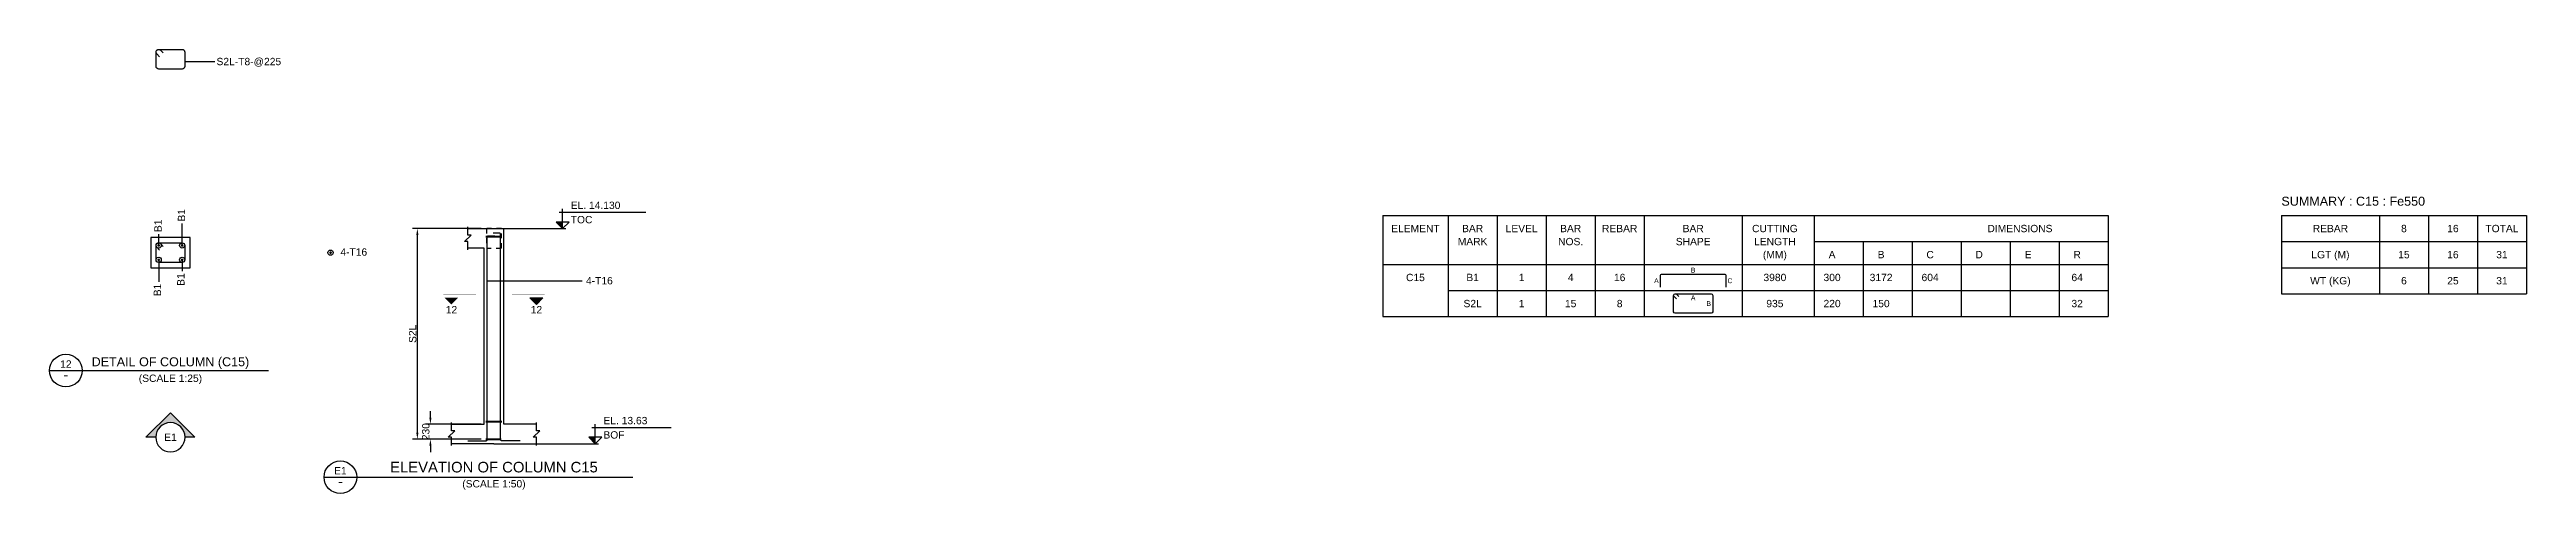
# Model space of a CAD drawing. Header units: inches. Extents: x -816171 to 9366335, y -450961 to 689132.
# Drawn here: x 359775 to 435575, y 165279 to 178894 of the extents above; entities that cross this region are included whole.
import ezdxf
from ezdxf.enums import TextEntityAlignment as Align

# ---------------------------------------------------------------- set-up
doc = ezdxf.new("R2010")
doc.units = ezdxf.units.IN
doc.header["$MEASUREMENT"] = 0
doc.linetypes.add('SCHidden', pattern=[1000, 500, -500])
for name, color, linetype in [('colSectionMarkLayer', 5, 'Continuous'), ('Concrete Line', 2, 'Continuous'), ('Dim', 31, 'Continuous'), ('Hatch', 25, 'Continuous'), ('Labels', 4, 'Continuous'), ('Link', 225, 'Continuous'), ('Reinforcement', 130, 'Continuous'), ('Schedule Border', 60, 'Continuous'), ('Schedule Header', 4, 'Continuous'), ('Text', 31, 'Continuous'), ('Text_Scale', 31, 'Continuous')]:
    doc.layers.add(name, color=color, linetype=linetype)
doc.styles.add('SC-BBS1', font='SansSerif')
doc.styles.add('SC-COL2', font='SansSerif')
doc.styles.get("Standard").update_dxf_attribs({"font": 'txt.shx'})
doc.dimstyles.new('ColumnSch', dxfattribs={"dimtxt": 225, "dimasz": 200, "dimexe": 150, "dimexo": 150, "dimgap": 25, "dimtad": 1, "dimtoh": 1, "dimdec": 4, "dimzin": 0, "dimdsep": 46, "dimtxsty": 'SC-COL2', "dimcen": 0.09, "dimclrd": 8, "dimclre": 8, "dimclrt": 31, "dimadec": 0, "dimazin": 0, "dimtfac": 1, "dimtdec": 0, "dimtix": 1, "dimtofl": 0, "dimtmove": 0, "dimatfit": 3, "dimfxl": 1, "dimtolj": 1, "dimtzin": 0, "dimarcsym": 0})
doc.dimstyles.get("Standard").update_dxf_attribs({"dimtxt": 0.18, "dimasz": 0.18, "dimexe": 0.18, "dimexo": 0.0625, "dimgap": 0.09, "dimtad": 0, "dimtih": 1, "dimtoh": 1, "dimdec": 4, "dimzin": 0, "dimdsep": 46, "dimtxsty": 'Standard', "dimcen": 0.09, "dimadec": 0, "dimazin": 0, "dimtfac": 1, "dimtdec": 4, "dimtofl": 0, "dimtmove": 0, "dimatfit": 3, "dimfxl": 1, "dimtolj": 1, "dimtzin": 0, "dimarcsym": 0})

msp = doc.modelspace()

# ---------------------------------------------------------------- texts
at = {"layer": 'colSectionMarkLayer', "style": 'SC-BBS1'}
for p in [(372074.81876, 171028.65265), (374674.81876, 171028.65265)]:
    msp.add_text('12', height=225, dxfattribs=at).set_placement(p, align=Align.TOP_CENTER)
at = {"layer": 'Dim', "style": 'SC-COL2'}
for p in [(363092.81876, 173295.65265), (363812.81876, 173615.65265)]:
    msp.add_text('B1', height=225, rotation=90, dxfattribs=at).set_placement(p, align=Align.MIDDLE_LEFT)
at = {"layer": 'Dim', "style": 'SC-BBS1'}
for s, p in [('B', (410074.81876, 172128.65265)), ('A', (408949.81876, 171803.65265)), ('A', (410074.81876, 171278.65265)), ('C', (411199.81876, 171803.65265)), ('B', (410549.81876, 171103.65265))]:
    msp.add_text(s, height=150, dxfattribs=at).set_placement(p, align=Align.MIDDLE_CENTER)
at = {"layer": 'Dim', "style": 'SC-COL2'}
for p in [(363072.81876, 171711.65265), (363792.81876, 172031.65265)]:
    msp.add_text('B1', height=225, rotation=90, dxfattribs=at).set_placement(p, align=Align.MIDDLE_RIGHT)
at = {"layer": 'Labels', "style": 'SC-BBS1'}
for s, height, p in [('12', 225, (360274.81876, 169068.65265)), ('DETAIL OF COLUMN (C15)', 275, (363474.81876, 169098.65265)), ('E1', 225, (368674.81876, 165798.65265)), ('ELEVATION OF COLUMN C15', 325, (373374.81876, 165828.65265))]:
    msp.add_text(s, height=height, dxfattribs=at).set_placement(p, align=Align.BOTTOM_CENTER)
for s, height, p in [('-', 325, (360274.81876, 168923.65265)), ('E1', 225, (363474.81876, 167003.65265)), ('-', 325, (368674.81876, 165653.65265))]:
    msp.add_text(s, height=height, dxfattribs=at).set_placement(p, align=Align.MIDDLE_CENTER)
at = {"layer": 'Schedule Header', "style": 'SC-BBS1'}
msp.add_text('SUMMARY : C15 : Fe550', height=275, dxfattribs=at).set_placement((428074.81876, 174103.65265))
for s, p in [('ELEMENT', (401574.81876, 173403.65265)), ('MARK', (403324.81876, 173003.65265)), ('BAR', (403324.81876, 173403.65265)), ('LEVEL', (404824.81876, 173403.65265)), ('NOS.', (406324.81876, 173003.65265)), ('BAR', (406324.81876, 173403.65265)), ('REBAR', (407824.81876, 173403.65265)), ('SHAPE', (410074.81876, 173003.65265)), ('BAR', (410074.81876, 173403.65265)), ('CUTTING', (412574.81876, 173403.65265)), ('LENGTH', (412574.81876, 173003.65265)), ('DIMENSIONS', (420074.81876, 173403.65265)), ('REBAR', (429574.81876, 173403.65265)), ('8', (431824.81876, 173403.65265)), ('16', (433324.81876, 173403.65265)), ('TOTAL', (434824.81876, 173403.65265)), ('(MM)', (412574.81876, 172603.65265)), ('A', (414324.81876, 172603.65265)), ('B', (415824.81876, 172603.65265)), ('C', (417324.81876, 172603.65265)), ('D', (418824.81876, 172603.65265)), ('E', (420324.81876, 172603.65265)), ('R', (421824.81876, 172603.65265)), ('LGT (M)', (429574.81876, 172603.65265)), ('WT (KG)', (429574.81876, 171803.65265))]:
    msp.add_text(s, height=225, dxfattribs=at).set_placement(p, align=Align.MIDDLE_CENTER)
at = {"layer": 'Text', "style": 'SC-BBS1'}
for s, p in [('S2L-T8-@225', (364884.81876, 178523.65265)), ('4-T16', (368674.81876, 172683.65265))]:
    msp.add_text(s, height=225, dxfattribs=at).set_placement(p, align=Align.MIDDLE_LEFT)
for s, p in [('TOC', (375724.81876, 173563.65265)), ('EL. 14.130', (375724.81876, 174003.65265)), ('EL. 13.63', (376724.81876, 167403.65265)), ('BOF', (376724.81876, 166963.65265))]:
    msp.add_text(s, height=225, dxfattribs=at).set_placement(p)
for s, p in [('15', (431824.81876, 172603.65265)), ('16', (433324.81876, 172603.65265)), ('31', (434824.81876, 172603.65265)), ('C15', (401574.81876, 171903.65265)), ('B1', (403324.81876, 171903.65265)), ('1', (404824.81876, 171903.65265)), ('4', (406324.81876, 171903.65265)), ('16', (407824.81876, 171903.65265)), ('3980', (412574.81876, 171903.65265)), ('300', (414324.81876, 171903.65265)), ('3172', (415824.81876, 171903.65265)), ('604', (417324.81876, 171903.65265)), ('64', (421824.81876, 171903.65265)), ('6', (431824.81876, 171803.65265)), ('25', (433324.81876, 171803.65265)), ('31', (434824.81876, 171803.65265)), ('S2L', (403324.81876, 171103.65265)), ('1', (404824.81876, 171103.65265)), ('15', (406324.81876, 171103.65265)), ('8', (407824.81876, 171103.65265)), ('935', (412574.81876, 171103.65265)), ('220', (414324.81876, 171103.65265)), ('150', (415824.81876, 171103.65265)), ('32', (421824.81876, 171103.65265))]:
    msp.add_text(s, height=225, dxfattribs=at).set_placement(p, align=Align.MIDDLE_CENTER)
msp.add_text('(SCALE 1:25)', height=225, dxfattribs=at).set_placement((363474.81876, 168633.65265), align=Align.BOTTOM_CENTER)
at = {"layer": 'Text', "insert": (376191.31876, 171916.15265), "char_height": 225, "attachment_point": 1, "style": 'SC-BBS1'}
msp.add_mtext('4-T16', dxfattribs=at)
at = {"layer": 'Text_Scale', "style": 'SC-BBS1'}
msp.add_text('(SCALE 1:50)', height=225, dxfattribs=at).set_placement((373374.81876, 165398.65265), align=Align.BOTTOM_CENTER)

# ---------------------------------------------------------------- blocks, each defined once
blk = doc.blocks.new('*D642')
at = {"layer": 'DEFPOINTS', "color": 0, "transparency": 16777216}
for p in [(371031, 173404), (373131, 173404), (373131, 166948)]:
    blk.add_point(p, dxfattribs=at)
at = {"layer": 'Dim', "color": 8, "lineweight": -2, "transparency": 16777216}
for p, q in [((372981, 173404), (370881, 173404)), ((371031, 167148), (371031, 173204)), ((372981, 166948), (370881, 166948))]:
    blk.add_line(p, q, dxfattribs=at)
at = {"layer": 'Dim', "color": 8, "transparency": 16777216}
for points in [[(370997, 173204), (371064, 173204), (371031, 173404)], [(370997, 167148), (371064, 167148), (371031, 166948)]]:
    blk.add_solid(points, dxfattribs=at)
at = {"layer": 'Dim', "color": 31, "lineweight": 50, "transparency": 16777216, "insert": (370888, 170176), "char_height": 225, "attachment_point": 5, "rotation": 90, "style": 'SC-COL2'}
blk.add_mtext('\\A1;S2L', dxfattribs=at)
blk = doc.blocks.new('*D643')
at = {"layer": 'DEFPOINTS', "color": 0, "transparency": 16777216}
for p in [(371431, 167404), (373131, 167404), (373131, 166948)]:
    blk.add_point(p, dxfattribs=at)
at = {"layer": 'Dim', "color": 8, "lineweight": -2, "transparency": 16777216}
for p, q in [((371431, 167604), (371431, 167804)), ((372981, 167404), (371281, 167404)), ((372981, 166948), (371281, 166948)), ((371431, 166748), (371431, 166548))]:
    blk.add_line(p, q, dxfattribs=at)
at = {"layer": 'Dim', "color": 8, "transparency": 16777216}
for points in [[(371397, 167604), (371464, 167604), (371431, 167404)], [(371397, 166748), (371464, 166748), (371431, 166948)]]:
    blk.add_solid(points, dxfattribs=at)
at = {"layer": 'Dim', "color": 31, "lineweight": 50, "transparency": 16777216, "insert": (371290, 167176), "char_height": 225, "attachment_point": 5, "rotation": 90, "style": 'SC-COL2'}
blk.add_mtext('\\A1;230', dxfattribs=at)

# ---------------------------------------------------------------- dimensions: what is measured, and where the dimension line sits
at = {"layer": 'Dim', "lineweight": 50}
for p2, distance, text, picture, middle in [((373130.81876, 173403.65265), 2100, 'S2L', '*D642', (370888.22617, 170175.65265)), ((373130.81876, 167403.65265), 1700, '230', '*D643', (371289.76938, 167175.65265))]:
    dim = msp.add_aligned_dim(p1=(373130.81876, 166947.65265), p2=p2, distance=distance, text=text, dimstyle='ColumnSch', dxfattribs=at)
    dim.commit()
    dim.dimension.update_dxf_attribs({"geometry": picture, "text_midpoint": middle})

# ---------------------------------------------------------------- hatches: boundary and pattern name
at = {"layer": 'Hatch'}
for points in [[(375474.81876, 173403.65265), (375474.81876, 173603.65265), (375274.81876, 173603.65265)], [(371874.81876, 171278.65265), (372074.81876, 171078.65265), (372274.81876, 171278.65265), (371874.81876, 171278.65265)], [(374874.81876, 171278.65265), (374674.81876, 171078.65265), (374474.81876, 171278.65265), (374874.81876, 171278.65265)], [(376474.81876, 166803.65265), (376474.81876, 167003.65265), (376274.81876, 167003.65265)]]:
    msp.add_hatch(color=256, dxfattribs=at).paths.add_polyline_path(points, flags=0)
h = msp.add_hatch(color=256, dxfattribs=at)
edge = h.paths.add_edge_path(flags=16)
edge.add_line((363024.81876, 167003.65265), (362724.81876, 167003.65265))
edge.add_line((362724.81876, 167003.65265), (363474.81876, 167753.65265))
edge.add_line((363474.81876, 167753.65265), (364224.81876, 167003.65265))
edge.add_line((364224.81876, 167003.65265), (363924.81876, 167003.65265))
edge.add_arc((363474.81876, 167003.65265), 450, 0, 180)

# ---------------------------------------------------------------- linework, layer by layer
at = {"lineweight": 50}
for p, q in [((373130.81876, 173163.65265), (373618.81876, 173163.65265)), ((373130.81876, 167483.65265), (373618.81876, 167483.65265)), ((373130.81876, 166947.65265), (373594.81876, 166947.65265))]:
    msp.add_line(p, q, dxfattribs=at)
at = {"layer": 'colSectionMarkLayer'}
for p, q in [((375374.81876, 173903.65265), (378024.81876, 173903.65265)), ((375474.81876, 173403.65265), (375474.81876, 174003.65265)), ((373674.81876, 173403.65265), (375574.81876, 173403.65265)), ((359774.81876, 169048.65265), (366474.81876, 169048.65265)), ((374674.81876, 166803.65265), (376574.81876, 166803.65265)), ((376374.81876, 167303.65265), (378799.81876, 167303.65265)), ((376474.81876, 166803.65265), (376474.81876, 167403.65265)), ((368174.81876, 165778.65265), (377624.81876, 165778.65265))]:
    msp.add_line(p, q, dxfattribs=at)
for points in [[(375474.81876, 173403.65265), (375674.81876, 173603.65265), (375274.81876, 173603.65265)], [(376474.81876, 166803.65265), (376674.81876, 167003.65265), (376274.81876, 167003.65265)]]:
    msp.add_lwpolyline(points, close=True, dxfattribs=at)
at = {"layer": 'colSectionMarkLayer', "const_width": 5}
for points in [[(372824.81876, 171378.65265), (371824.81876, 171378.65265)], [(373924.81876, 171378.65265), (374924.81876, 171378.65265)], [(371874.81876, 171278.65265), (372074.81876, 171078.65265), (372274.81876, 171278.65265), (371874.81876, 171278.65265)]]:
    msp.add_lwpolyline(points, dxfattribs=at)
at = {"layer": 'colSectionMarkLayer'}
msp.add_lwpolyline([(374874.81876, 171278.65265), (374674.81876, 171078.65265), (374474.81876, 171278.65265), (374874.81876, 171278.65265)], dxfattribs=at)
msp.add_lwpolyline([(363024.81876, 167003.65265), (362724.81876, 167003.65265), (363474.81876, 167753.65265), (364224.81876, 167003.65265), (363924.81876, 167003.65265, 1), (363024.81876, 167003.65265, 1), (363924.81876, 167003.65265)], format="xyb", dxfattribs=at)
for centre in [(360274.81876, 169048.65265), (368674.81876, 165778.65265)]:
    msp.add_circle(centre, 500, dxfattribs=at)
at = {"layer": 'Concrete Line'}
for p, q in [((372574.81876, 173403.65265), (373674.81876, 173403.65265)), ((373674.81876, 167403.65265), (373674.81876, 173403.65265)), ((373074.81876, 172803.65265), (372574.81876, 172803.65265)), ((373074.81876, 167403.65265), (373074.81876, 172803.65265)), ((372074.81876, 167403.65265), (373074.81876, 167403.65265)), ((373374.81876, 166803.65265), (372074.81876, 166803.65265)), ((373374.81876, 166803.65265), (374674.81876, 166803.65265)), ((374674.81876, 167403.65265), (373674.81876, 167403.65265)), ((374674.81876, 167403.65265), (373674.81876, 167403.65265))]:
    msp.add_line(p, q, dxfattribs=at)
msp.add_lwpolyline([(362874.81876, 172203.65265), (364074.81876, 172203.65265), (364074.81876, 172203.65265), (364074.81876, 173123.65265), (364074.81876, 173123.65265), (362874.81876, 173123.65265), (362874.81876, 173123.65265), (362874.81876, 172203.65265)], close=True, dxfattribs=at)
for points in [[(372574.81876, 172753.65265), (372574.81876, 173003.65265), (372474.81876, 173003.65265), (372674.81876, 173203.65265), (372574.81876, 173203.65265), (372574.81876, 173453.65265)], [(372074.81876, 166753.65265), (372074.81876, 167003.65265), (371974.81876, 167003.65265), (372174.81876, 167203.65265), (372074.81876, 167203.65265), (372074.81876, 167453.65265)], [(374674.81876, 166753.65265), (374674.81876, 167003.65265), (374574.81876, 167003.65265), (374774.81876, 167203.65265), (374674.81876, 167203.65265), (374674.81876, 167453.65265)]]:
    msp.add_lwpolyline(points, dxfattribs=at)
at = {"layer": 'Concrete Line', "linetype": 'SCHidden', "ltscale": 0.3}
msp.add_lwpolyline([(373144.81876, 173403.65265), (373144.81876, 172803.65265), (373604.81876, 172803.65265), (373604.81876, 173403.65265)], close=True, dxfattribs=at)
at = {"layer": 'Dim', "color": 8}
for p, q in [((363114.81876, 172915.65265), (363114.81876, 173235.65265)), ((363834.81876, 172915.65265), (363834.81876, 173555.65265)), ((363114.81876, 172411.65265), (363114.81876, 171771.65265)), ((363834.81876, 172411.65265), (363834.81876, 172091.65265))]:
    msp.add_line(p, q, dxfattribs=at)
at = {"layer": 'Link'}
for points in [[(363143.10277, 178672.23124), (363058.25012, 178757.08421, -0.6681779738), (363114.81876, 178893.65265), (363834.81876, 178893.65265, -0.4142135624), (363914.81876, 178813.65265), (363914.81876, 178373.65265, -0.4142135624), (363834.81876, 178293.65265), (363114.81876, 178293.65265, -0.4142135624), (363034.81876, 178373.65265), (363034.81876, 178813.65265, -0.6681793021), (363171.38741, 178870.22109), (363256.24007, 178785.36812)], [(363143.10277, 172742.23124), (363058.25012, 172827.08421, -0.6681779738), (363114.81876, 172963.65265), (363834.81876, 172963.65265, -0.4142135624), (363914.81876, 172883.65265), (363914.81876, 172443.65265, -0.4142135624), (363834.81876, 172363.65265), (363114.81876, 172363.65265, -0.4142135624), (363034.81876, 172443.65265), (363034.81876, 172883.65265, -0.6681793021), (363171.38741, 172940.22109), (363256.24007, 172855.36812)]]:
    msp.add_lwpolyline(points, format="xyb", dxfattribs=at)
at = {"layer": 'Reinforcement', "color": 130, "const_width": 40}
for points in [[(363094.81876, 172883.65265, 1), (363134.81876, 172883.65265, 1)], [(363814.81876, 172883.65265, 1), (363854.81876, 172883.65265, 1)], [(363094.81876, 172443.65265, 1), (363134.81876, 172443.65265, 1)], [(363814.81876, 172443.65265, 1), (363854.81876, 172443.65265, 1)], [(368354.81876, 172663.65265, 1), (368394.81876, 172663.65265, 1)]]:
    msp.add_lwpolyline(points, format="xyb", close=True, dxfattribs=at)
at = {"layer": 'Reinforcement'}
for points in [[(372570.81876, 166899.65265), (373140.81876, 166899.65265, 0.4142135624), (373170.81876, 166929.65265), (373170.81876, 173149.65265, -0.4142135624), (373200.81876, 173179.65265), (373400.81876, 173179.65265)], [(374178.81876, 166899.65265), (373608.81876, 166899.65265, -0.4142135624), (373578.81876, 166929.65265), (373578.81876, 173229.65265, 0.4142135624), (373548.81876, 173259.65265), (373348.81876, 173259.65265)], [(409074.81876, 171603.65265), (409074.81876, 171953.65265, -0.5), (409124.81876, 172003.65265), (411024.81876, 172003.65265, -0.5), (411074.81876, 171953.65265), (411074.81876, 171603.65265)], [(409560.17469, 171247.58683), (409489.46362, 171318.29712, -0.1989123674), (409474.81876, 171353.65265, -0.4142046237), (409524.81876, 171403.65265, -0.1989044359), (409560.17391, 171389.00819), (409630.88497, 171318.2979)]]:
    msp.add_lwpolyline(points, format="xyb", dxfattribs=at)
msp.add_lwpolyline([(409474.81876, 171353.65265, -0.4142046237), (409524.81876, 171403.65265), (410624.81876, 171403.65265, -0.4142046237), (410674.81876, 171353.65265), (410674.81876, 170853.65265, -0.4142046237), (410624.81876, 170803.65265), (409524.81876, 170803.65265, -0.4142046237), (409474.81876, 170853.65265)], format="xyb", close=True, dxfattribs=at)
at = {"layer": 'Reinforcement', "color": 130}
for centre in [(363114.81876, 172883.65265), (363834.81876, 172883.65265), (363114.81876, 172443.65265), (363834.81876, 172443.65265), (368374.81876, 172663.65265)]:
    msp.add_circle(centre, 80, dxfattribs=at)
at = {"layer": 'Schedule Border'}
for p, q in [((400574.81876, 173803.65265), (422774.81876, 173803.65265)), ((400574.81876, 173803.65265), (400574.81876, 170703.65265)), ((402574.81876, 173803.65265), (402574.81876, 170703.65265)), ((404074.81876, 173803.65265), (404074.81876, 170703.65265)), ((405574.81876, 173803.65265), (405574.81876, 170703.65265)), ((407074.81876, 173803.65265), (407074.81876, 170703.65265)), ((408574.81876, 173803.65265), (408574.81876, 170703.65265)), ((411574.81876, 173803.65265), (411574.81876, 170703.65265)), ((413774.81876, 173803.65265), (413774.81876, 170703.65265)), ((422774.81876, 173803.65265), (422774.81876, 170703.65265)), ((428074.81876, 173803.65265), (435574.81876, 173803.65265)), ((428074.81876, 173803.65265), (428074.81876, 171403.65265)), ((431074.81876, 173803.65265), (431074.81876, 171403.65265)), ((432574.81876, 173803.65265), (432574.81876, 171403.65265)), ((434074.81876, 173803.65265), (434074.81876, 171403.65265)), ((435574.81876, 173803.65265), (435574.81876, 171403.65265)), ((413774.81876, 173003.65265), (422774.81876, 173003.65265)), ((415274.81876, 173003.65265), (415274.81876, 170703.65265)), ((416774.81876, 173003.65265), (416774.81876, 170703.65265)), ((418274.81876, 173003.65265), (418274.81876, 170703.65265)), ((419774.81876, 173003.65265), (419774.81876, 170703.65265)), ((421274.81876, 173003.65265), (421274.81876, 170703.65265)), ((428074.81876, 173003.65265), (435574.81876, 173003.65265)), ((400574.81876, 172303.65265), (422774.81876, 172303.65265)), ((428074.81876, 172203.65265), (435574.81876, 172203.65265)), ((402574.81876, 171503.65265), (422774.81876, 171503.65265)), ((428074.81876, 171403.65265), (435574.81876, 171403.65265)), ((400574.81876, 170703.65265), (422774.81876, 170703.65265)), ((402574.81876, 170703.65265), (422774.81876, 170703.65265))]:
    msp.add_line(p, q, dxfattribs=at)

msp.set_redraw_order([(e.dxf.handle, doc.entitydb.next_handle()) for e in msp.query("TEXT MTEXT ATTDEF DIMENSION ARC_DIMENSION")])  # texts and dimensions are drawn at this point

# ---------------------------------------------------------------- leaders
at = {"layer": 'Dim', "color": 8}
for points in [[(363914.81876, 178523.65265), (364834.81876, 178523.65265)], [(373170.81876, 171803.65265), (376078.81876, 171803.65265)], [(373578.81876, 171803.65265), (376078.81876, 171803.65265)]]:
    msp.add_leader(points, dimstyle='Standard', dxfattribs=at)

doc.saveas('drawing.dxf')
